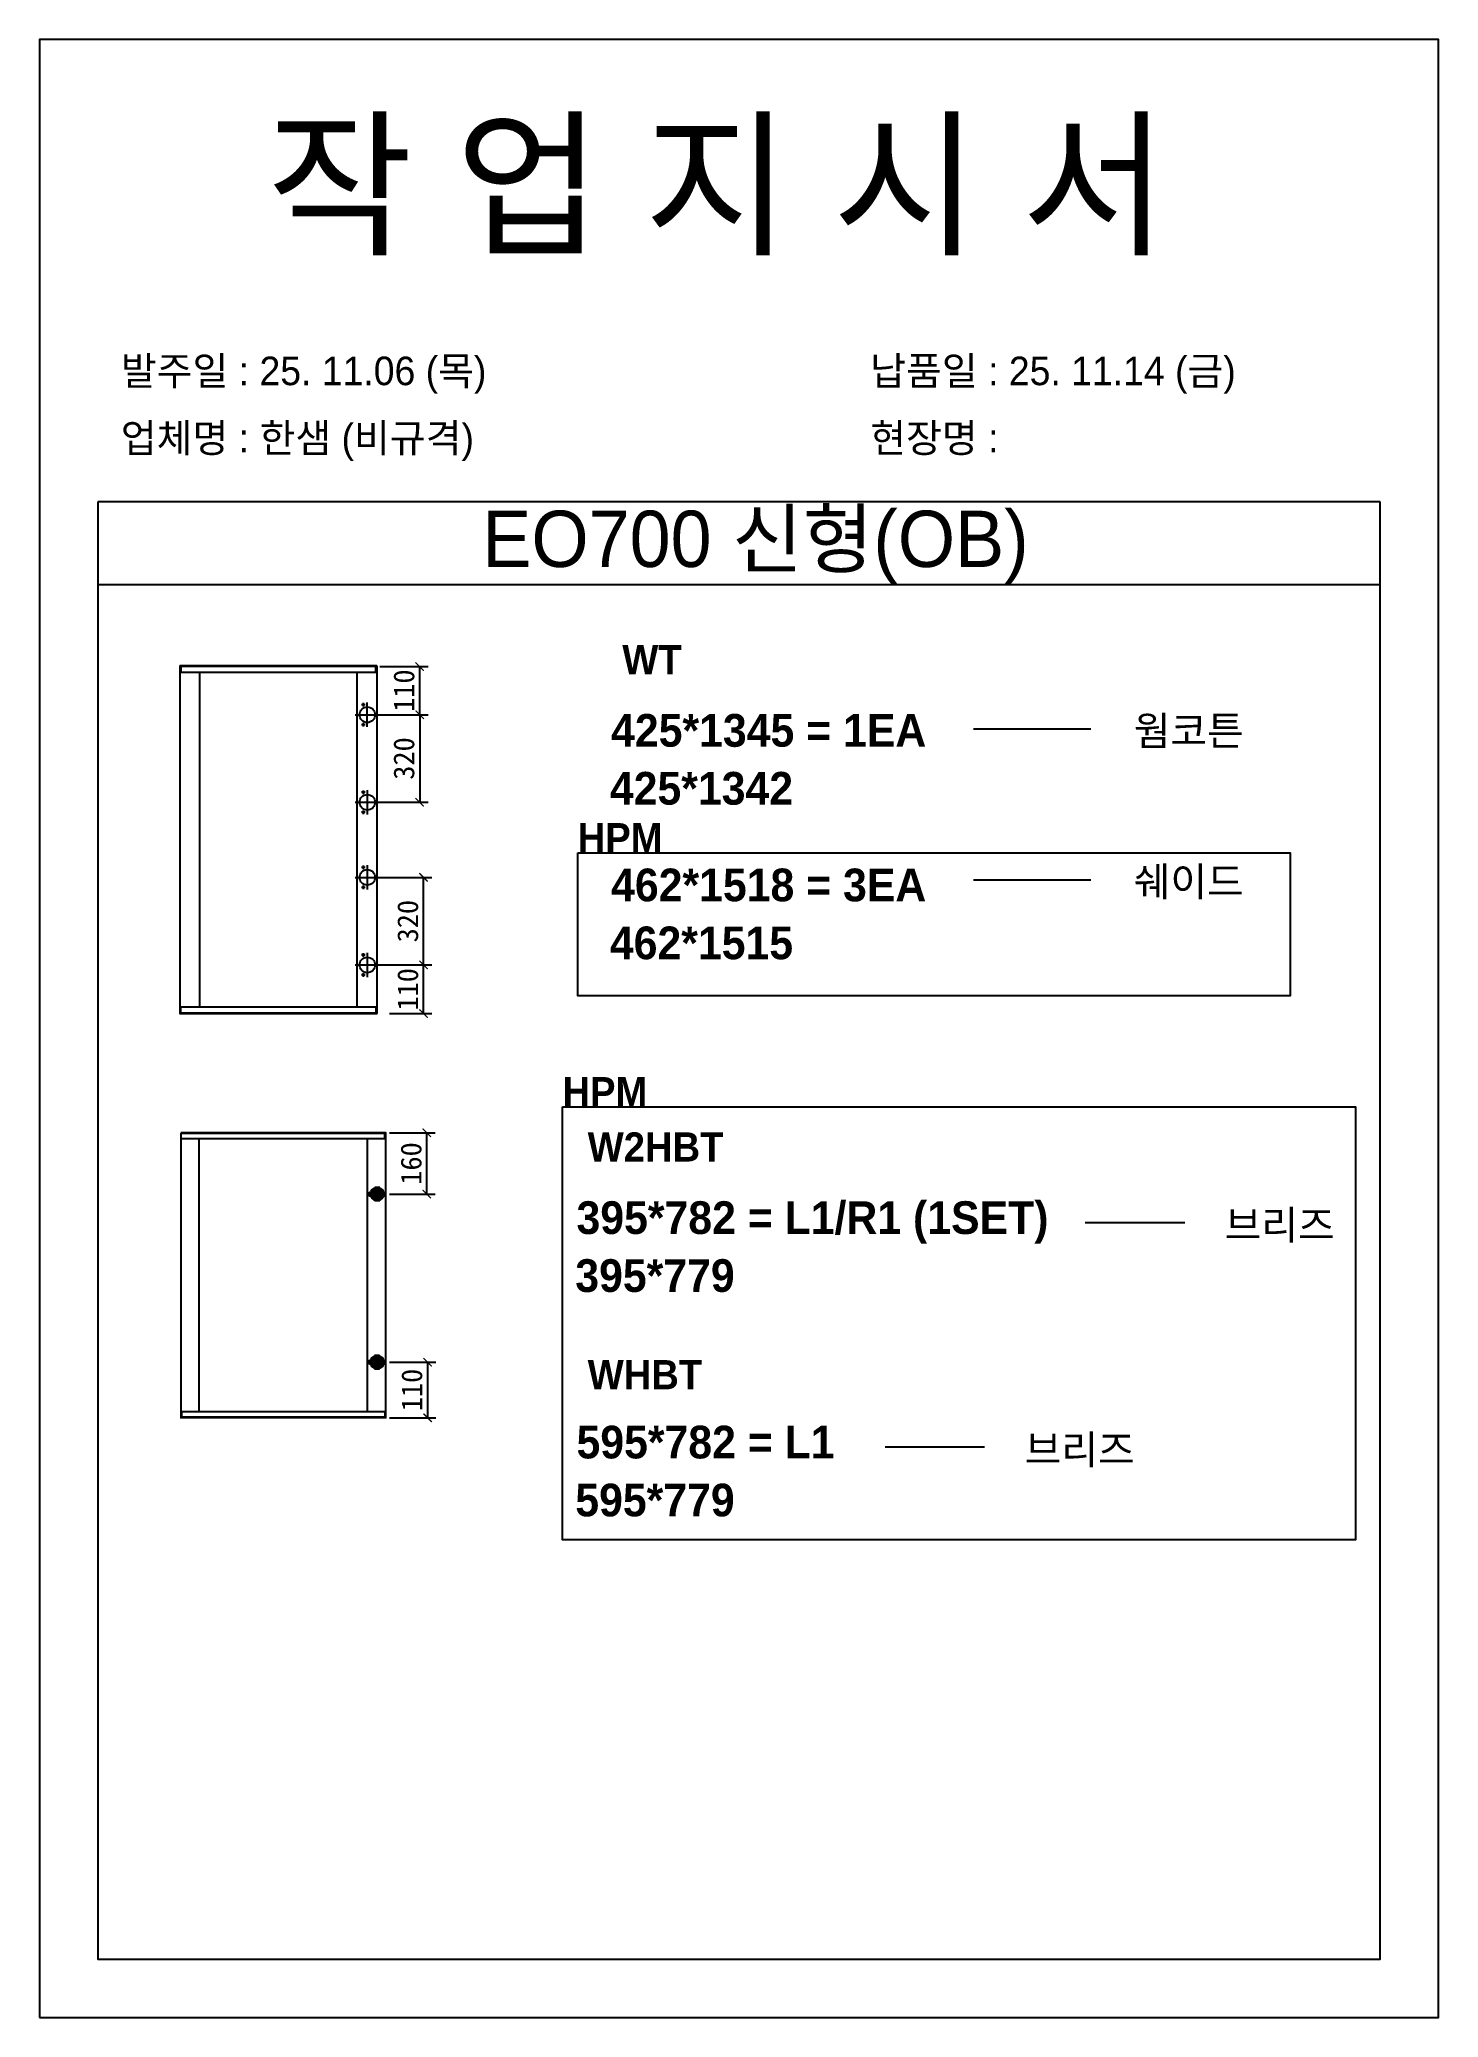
# Model space of a CAD drawing. Header units: millimetres. Extents: x -44117 to 256353, y -2095463 to 65325.
# Drawn here: x 115488 to 117168, y -446132 to -443756 of the extents above; entities that cross this region are included whole.
import ezdxf

# ---------------------------------------------------------------- set-up
doc = ezdxf.new("R2010")
doc.units = ezdxf.units.MM
doc.header["$LTSCALE"] = 10
doc.layers.add('Layer1', color=7, linetype='Continuous', lineweight=70)
doc.styles.add('MtX_Gulim', font='')
doc.styles.get('MtX_Gulim').set_extended_font_data('Gulim', bold=True)
doc.dimstyles.new('ISO-25', dxfattribs={"dimtxt": 2.5, "dimasz": 2.5, "dimexe": 1, "dimexo": 1, "dimtad": 1, "dimtxsty": 'Standard', "dimblk": 'ARCHTICK', "dimcen": 2.5, "dimadec": 0, "dimazin": 0, "dimtfac": 1, "dimtmove": 0, "dimatfit": 3, "dimfxl": 0, "dimarcsym": 0})

msp = doc.modelspace()

# ---------------------------------------------------------------- texts
at = {"linetype": 'Continuous', "style": 'MtX_Gulim'}
for s, height, p in [('WT', 35.049344, (116187.93598, -444518.75518)), ('425*1345 = 1EA', 39.2712622, (116174.49677, -444605.72784)), ('웜코튼', 35.049344, (116802.24276, -444604.1458)), ('HPM', 35.049344, (116134.34082, -444732.55956)), ('462*1518 = 3EA', 39.2712622, (116174.49677, -444791.43647)), ('쉐이드', 35.049344, (116802.24276, -444785.29502)), ('HPM', 35.049344, (116116.08292, -445037.6541)), ('W2HBT', 35.049344, (116146.37729, -445104.11227)), ('395*782 = L1/R1 (1SET)', 39.2712622, (116132.93808, -445191.08493)), ('브리즈', 35.049344, (116911.51761, -445197.95236)), ('WHBT', 35.049344, (116146.37729, -445377.661)), ('595*782 = L1', 39.2712622, (116132.93808, -445460.72316)), ('브리즈', 35.049344, (116671.30123, -445467.59059))]:
    msp.add_text(s, height=height, dxfattribs=at).set_placement(p)
at = {"color": 242, "linetype": 'Continuous', "true_color": 0xcd2027, "style": 'MtX_Gulim'}
for s, p in [('425*1342', (116173.03485, -444675.32761)), ('462*1515', (116173.03485, -444861.03624)), ('395*779', (116131.47616, -445260.6847)), ('595*779', (116131.47616, -445530.32293))]:
    msp.add_text(s, height=39.271262, dxfattribs=at).set_placement(p)
at = {"attachment_point": 1}
for s, width, gutter_width, heights, insert, char_height in [('{\\fGulim|b0|i0|c129|p50;작 업 지 시 서}', 3307.3198183, 12.5, [-155.84554], (115760.89001, -443860.41836), 140), ('\\pt11;{\\fGulim|b0|i0|c129|p50;발주일 : 25. 11.06 (목)}', 3307.3198183, 12.5, [34.50412], (115585.68066, -444137.13878), 34.3), ('{\\fGulim|b0|i0|c129|p50;납품일 : 25. 11.14 (금)}', 3307.3198183, 12.5, [35.09023], (116485.65864, -444137.13878), 34.3), ('{\\fGulim|b0|i0|c129|p50;업체명 : 한샘 (비규격)}', 3307.3198183, 12.5, [36.11279], (115585.68066, -444217.79496), 34.3), ('{\\fGulim|b0|i0|c129|p50;현장명 : }', 3307.3198183, 12.5, [-38.2735], (116485.65864, -444217.79496), 34.3), ('{\\fGulim|b0|i0|c129|p50;EO700 신형(OB)}', 1597.0710432, 6.03612, [-85.06834], (116019.79433, -444322.21547), 67.6045736)]:
    msp.add_mtext_dynamic_manual_height_columns(s, width=width, gutter_width=gutter_width, heights=heights, dxfattribs=dict(at, insert=insert, char_height=char_height))

# ---------------------------------------------------------------- blocks, each defined once
blk = doc.blocks.new('_ArchTick')
at = {"color": 0, "linetype": 'ByBlock', "const_width": 0.15}
blk.add_lwpolyline([(-0.5, -0.5), (0.5, 0.5)], dxfattribs=at)
blk = doc.blocks.new('*D3759')
at = {"color": 0, "lineweight": -2}
for p, q in [((115896.7, -444509.5), (115954.6, -444509.5)), ((115944.6, -444567.3), (115944.6, -444509.5)), ((115896.7, -444567.3), (115954.6, -444567.3))]:
    blk.add_line(p, q, dxfattribs=at)
at = {"layer": 'Defpoints', "color": 0}
for p in [(115881.7, -444509.5), (115944.6, -444509.5), (115881.7, -444567.3)]:
    blk.add_point(p, dxfattribs=at)
at = {"color": 0, "lineweight": -2, "xscale": 10, "yscale": 10, "zscale": 10}
for p, rotation in [((115944.6, -444509.5), 90), ((115944.6, -444567.3), 270)]:
    blk.add_blockref('_ArchTick', p, dxfattribs=dict(at, rotation=rotation))
at = {"color": 0, "insert": (115925.8, -444538.4), "char_height": 25, "attachment_point": 5, "rotation": 90}
blk.add_mtext('110', dxfattribs=at)
blk = doc.blocks.new('*D3760')
at = {"color": 0, "lineweight": -2}
for p, q in [((115896.7, -444867.9), (115959.2, -444867.9)), ((115949.2, -444926.4), (115949.2, -444867.9)), ((115908.3, -444926.4), (115959.2, -444926.4))]:
    blk.add_line(p, q, dxfattribs=at)
at = {"layer": 'Defpoints', "color": 0}
for p in [(115881.7, -444867.9), (115949.2, -444867.9), (115893.3, -444926.4)]:
    blk.add_point(p, dxfattribs=at)
at = {"color": 0, "lineweight": -2, "xscale": 10, "yscale": 10, "zscale": 10}
for p, rotation in [((115949.2, -444867.9), 90), ((115949.2, -444926.4), 270)]:
    blk.add_blockref('_ArchTick', p, dxfattribs=dict(at, rotation=rotation))
at = {"color": 0, "insert": (115930.4, -444897.2), "char_height": 25, "attachment_point": 5, "rotation": 90}
blk.add_mtext('110', dxfattribs=at)
blk = doc.blocks.new('*D3761')
at = {"color": 0, "lineweight": -2}
for p, q in [((115896.7, -444762.7), (115959.2, -444762.7)), ((115949.2, -444867.9), (115949.2, -444762.7)), ((115896.7, -444867.9), (115959.2, -444867.9))]:
    blk.add_line(p, q, dxfattribs=at)
at = {"layer": 'Defpoints', "color": 0}
for p in [(115881.7, -444762.7), (115949.2, -444762.7), (115881.7, -444867.9)]:
    blk.add_point(p, dxfattribs=at)
at = {"color": 0, "lineweight": -2, "xscale": 10, "yscale": 10, "zscale": 10}
for p, rotation in [((115949.2, -444762.7), 90), ((115949.2, -444867.9), 270)]:
    blk.add_blockref('_ArchTick', p, dxfattribs=dict(at, rotation=rotation))
at = {"color": 0, "insert": (115930.4, -444815.3), "char_height": 25, "attachment_point": 5, "rotation": 90}
blk.add_mtext('320', dxfattribs=at)
blk = doc.blocks.new('*D3762')
at = {"color": 0, "lineweight": -2}
for p, q in [((115896.7, -444567.3), (115954.6, -444567.3)), ((115944.6, -444567.3), (115944.6, -444672.5)), ((115896.7, -444672.5), (115954.6, -444672.5))]:
    blk.add_line(p, q, dxfattribs=at)
at = {"layer": 'Defpoints', "color": 0}
for p in [(115881.7, -444567.3), (115881.7, -444672.5), (115944.6, -444672.5)]:
    blk.add_point(p, dxfattribs=at)
at = {"color": 0, "lineweight": -2, "xscale": 10, "yscale": 10, "zscale": 10}
for p, rotation in [((115944.6, -444567.3), 90), ((115944.6, -444672.5), 270)]:
    blk.add_blockref('_ArchTick', p, dxfattribs=dict(at, rotation=rotation))
at = {"color": 0, "insert": (115925.8, -444619.9), "char_height": 25, "attachment_point": 5, "rotation": 90}
blk.add_mtext('320', dxfattribs=at)
blk = doc.blocks.new('*D3764')
at = {"color": 0, "lineweight": -2}
for p, q in [((115908.5, -445069.6), (115963.1, -445069.6)), ((115953.1, -445143.2), (115953.1, -445069.6)), ((115908.5, -445143.2), (115963.1, -445143.2))]:
    blk.add_line(p, q, dxfattribs=at)
at = {"layer": 'Defpoints', "color": 0}
for p in [(115893.5, -445069.6), (115953.1, -445069.6), (115893.5, -445143.2)]:
    blk.add_point(p, dxfattribs=at)
at = {"color": 0, "lineweight": -2, "xscale": 10, "yscale": 10, "zscale": 10}
for p, rotation in [((115953.1, -445069.6), 90), ((115953.1, -445143.2), 270)]:
    blk.add_blockref('_ArchTick', p, dxfattribs=dict(at, rotation=rotation))
at = {"color": 0, "insert": (115934.4, -445106.4), "char_height": 25, "attachment_point": 5, "rotation": 90}
blk.add_mtext('160', dxfattribs=at)
blk = doc.blocks.new('*D3765')
at = {"color": 0, "lineweight": -2}
for p, q in [((115908.5, -445345.1), (115964.1, -445345.1)), ((115954.1, -445345.1), (115954.1, -445411.9)), ((115908.5, -445411.9), (115964.1, -445411.9))]:
    blk.add_line(p, q, dxfattribs=at)
at = {"layer": 'Defpoints', "color": 0}
for p in [(115893.5, -445345.1), (115893.5, -445411.9), (115954.1, -445411.9)]:
    blk.add_point(p, dxfattribs=at)
at = {"color": 0, "lineweight": -2, "xscale": 10, "yscale": 10, "zscale": 10}
for p, rotation in [((115954.1, -445345.1), 90), ((115954.1, -445411.9), 270)]:
    blk.add_blockref('_ArchTick', p, dxfattribs=dict(at, rotation=rotation))
at = {"color": 0, "insert": (115935.3, -445378.5), "char_height": 25, "attachment_point": 5, "rotation": 90}
blk.add_mtext('110', dxfattribs=at)

# ---------------------------------------------------------------- dimensions: what is measured, and where the dimension line sits
dim = msp.add_linear_dim(base=(115944.59507, -444509.49597), p1=(115881.66993, -444567.33305), p2=(115881.66993, -444509.49597), angle=90, text='110', dimstyle='ISO-25', override={"dimscale": 10, "dimasz": 1, "dimexo": 1.5, "dimtxsty": 'Standard'})
dim.commit()
dim.dimension.update_dxf_attribs({"geometry": '*D3759', "text_midpoint": (115944.59507, -444538.41451), "dimtype": 160})
for base, p1, p2, text, picture, middle in [((115944.59507, -444672.5156), (115881.66993, -444567.33305), (115881.66993, -444672.5156), '320', '*D3762', (115925.84507, -444619.92433)), ((115949.16653, -444762.72559), (115881.66993, -444867.90812), (115881.66993, -444762.72559), '320', '*D3761', (115930.41653, -444815.31686)), ((115949.16653, -444867.90812), (115893.30847, -444926.41282), (115881.66993, -444867.90812), '110', '*D3760', (115930.41653, -444897.16047)), ((115953.10877, -445069.56158), (115893.495, -445143.17806), (115893.495, -445069.56158), '160', '*D3764', (115934.35877, -445106.36982)), ((115954.06225, -445411.9404), (115893.495, -445345.05602), (115893.495, -445411.9404), '110', '*D3765', (115935.31225, -445378.49821))]:
    dim = msp.add_linear_dim(base=base, p1=p1, p2=p2, angle=90, text=text, dimstyle='ISO-25', override={"dimscale": 10, "dimasz": 1, "dimexo": 1.5, "dimtxsty": 'Standard'})
    dim.commit()
    dim.dimension.update_dxf_attribs({"geometry": picture, "text_midpoint": middle})

# ---------------------------------------------------------------- linework, layer by layer
for p, q in [((117098.08341, -444311.42557), (115558.08341, -444311.42557)), ((117098.08341, -444411.42557), (115558.08341, -444411.42557)), ((115656.3929, -444509.01665), (115656.3929, -444926.22452)), ((115893.38647, -444509.49597), (115656.3929, -444509.49597)), ((115893.38647, -444516.73892), (115656.3929, -444516.73892)), ((115893.12018, -444508.75037), (115656.65918, -444508.75037)), ((115657.72432, -444508.75037), (115657.72432, -444516.73892)), ((115680.09226, -444516.20635), (115680.09226, -444918.50226)), ((115869.42083, -444918.50226), (115869.42083, -444516.73892)), ((115892.05504, -444516.73892), (115892.05504, -444508.75037)), ((115893.38647, -444926.22452), (115893.38647, -444509.01665)), ((115867.14534, -444567.33305), (115896.19452, -444567.33305)), ((115879.00708, -444555.35023), (115874.74652, -444555.35023)), ((115876.8768, -444553.21995), (115876.8768, -444557.48051)), ((115881.66993, -444581.85764), (115881.66993, -444552.80846)), ((115879.00708, -444579.31587), (115874.74652, -444579.31587)), ((115876.8768, -444577.18559), (115876.8768, -444581.44615)), ((116609.76096, -444584.46811), (116750.58549, -444584.46811)), ((115879.00708, -444660.53277), (115874.74652, -444660.53277)), ((115876.8768, -444658.40249), (115876.8768, -444662.66305)), ((115881.66993, -444657.991), (115881.66993, -444687.04018)), ((115867.14534, -444672.5156), (115896.19452, -444672.5156)), ((115879.00708, -444684.49841), (115874.74652, -444684.49841)), ((115876.8768, -444682.36813), (115876.8768, -444686.62869)), ((115867.14534, -444762.72559), (115896.19452, -444762.72559)), ((115879.00708, -444750.74276), (115874.74652, -444750.74276)), ((115876.8768, -444748.61248), (115876.8768, -444752.87304)), ((115881.66993, -444748.201), (115881.66993, -444777.25018)), ((115879.00708, -444774.7084), (115874.74652, -444774.7084)), ((115876.8768, -444772.57812), (115876.8768, -444776.83868)), ((116609.76096, -444765.61733), (116750.58549, -444765.61733)), ((115879.00708, -444855.92529), (115874.74652, -444855.92529)), ((115876.8768, -444853.79501), (115876.8768, -444858.05557)), ((115881.66993, -444853.38353), (115881.66993, -444882.43271)), ((115867.14534, -444867.90812), (115896.19452, -444867.90812)), ((115879.00708, -444879.89093), (115874.74652, -444879.89093)), ((115876.8768, -444877.76065), (115876.8768, -444882.02121)), ((115893.38647, -444918.50226), (115656.3929, -444918.50226)), ((115893.38647, -444925.74521), (115656.3929, -444925.74521)), ((115893.12018, -444926.49081), (115656.65918, -444926.49081)), ((115657.72432, -444926.49081), (115657.72432, -444918.50226)), ((115892.05504, -444918.50226), (115892.05504, -444926.49081)), ((115657.63234, -445069.80754), (115657.63234, -445411.69443)), ((115904.13298, -445070.25028), (115657.63234, -445070.25028)), ((115903.88702, -445069.56158), (115657.8783, -445069.56158)), ((115902.90317, -445076.94044), (115902.90317, -445069.56158)), ((115904.13298, -445411.69443), (115904.13298, -445069.80754)), ((115904.13298, -445076.94044), (115657.63234, -445076.94044)), ((115679.52294, -445076.44851), (115679.52294, -445404.56155)), ((115881.99642, -445404.56155), (115881.99642, -445076.94044)), ((115904.13298, -445404.56155), (115657.63234, -445404.56155)), ((115658.86215, -445411.9404), (115658.86215, -445404.56155)), ((115902.90317, -445404.56155), (115902.90317, -445411.9404)), ((115904.13298, -445411.25171), (115657.63234, -445411.25171)), ((115903.88702, -445411.9404), (115657.8783, -445411.9404))]:
    msp.add_line(p, q)
for points in [[(115488.08341, -446132.25585), (117168.08341, -446132.25585), (117168.08341, -443756.25585), (115488.08341, -443756.25585)], [(116134.34082, -444733.39407), (116990.03253, -444733.39407), (116990.03253, -444905.00912), (116134.34082, -444905.00912)], [(116116.08292, -445038.48861), (117068.68053, -445038.48861), (117068.68053, -445558.43604), (116116.08292, -445558.43604)]]:
    msp.add_lwpolyline(points, close=True)
for points in [[(115558.08341, -444311.42557), (115558.08341, -446062.25585), (117098.08341, -446062.25585), (117098.08341, -444311.42557)], [(116743.99569, -445177.1909), (116863.32058, -445177.1909)], [(116503.77931, -445446.82913), (116623.1042, -445446.82913)]]:
    msp.add_lwpolyline(points)
for centre, radius in [((115881.66993, -444567.33305), 9.31997), ((115876.8768, -444555.35023), 0.85211), ((115876.8768, -444579.31587), 0.85211), ((115881.66993, -444672.5156), 9.31997), ((115876.8768, -444660.53277), 0.85211), ((115876.8768, -444684.49841), 0.85211), ((115881.66993, -444762.72559), 9.31997), ((115876.8768, -444750.74276), 0.85211), ((115876.8768, -444774.7084), 0.85211), ((115876.8768, -444855.92529), 0.85211), ((115881.66993, -444867.90812), 9.31997), ((115876.8768, -444879.89093), 0.85211)]:
    msp.add_circle(centre, radius)
for centre, radius, start, end in [((115656.65918, -444509.01665), 0.26628, 90, 180), ((115893.12018, -444509.01665), 0.26628, 0, 90), ((115656.65918, -444926.22453), 0.26628, 180, 270), ((115893.12018, -444926.22453), 0.26628, 270, 0), ((115903.88702, -445069.80754), 0.24596, 0, 90), ((115657.8783, -445411.69444), 0.24596, 180, 270), ((115903.88702, -445411.69444), 0.24596, 270, 0)]:
    msp.add_arc(centre, radius, start, end)
at = {"layer": 'Layer1'}
for p, q in [((115893.495, -445134.11286), (115893.495, -445152.24326)), ((115893.495, -445354.12122), (115893.495, -445335.99082))]:
    msp.add_line(p, q, dxfattribs=at)
for points in [[(115902.5602, -445143.17806), (115884.4298, -445143.17806)], [(115902.5602, -445345.05602), (115884.4298, -445345.05602)]]:
    msp.add_lwpolyline(points, close=True, dxfattribs=at)
for centre in [(115893.495, -445143.17806), (115893.495, -445345.05602)]:
    msp.add_circle(centre, 6.04347, dxfattribs=at)

msp.set_redraw_order([(e.dxf.handle, doc.entitydb.next_handle()) for e in msp.query("TEXT MTEXT ATTDEF DIMENSION ARC_DIMENSION")])  # texts and dimensions are drawn at this point

doc.saveas('drawing.dxf')
